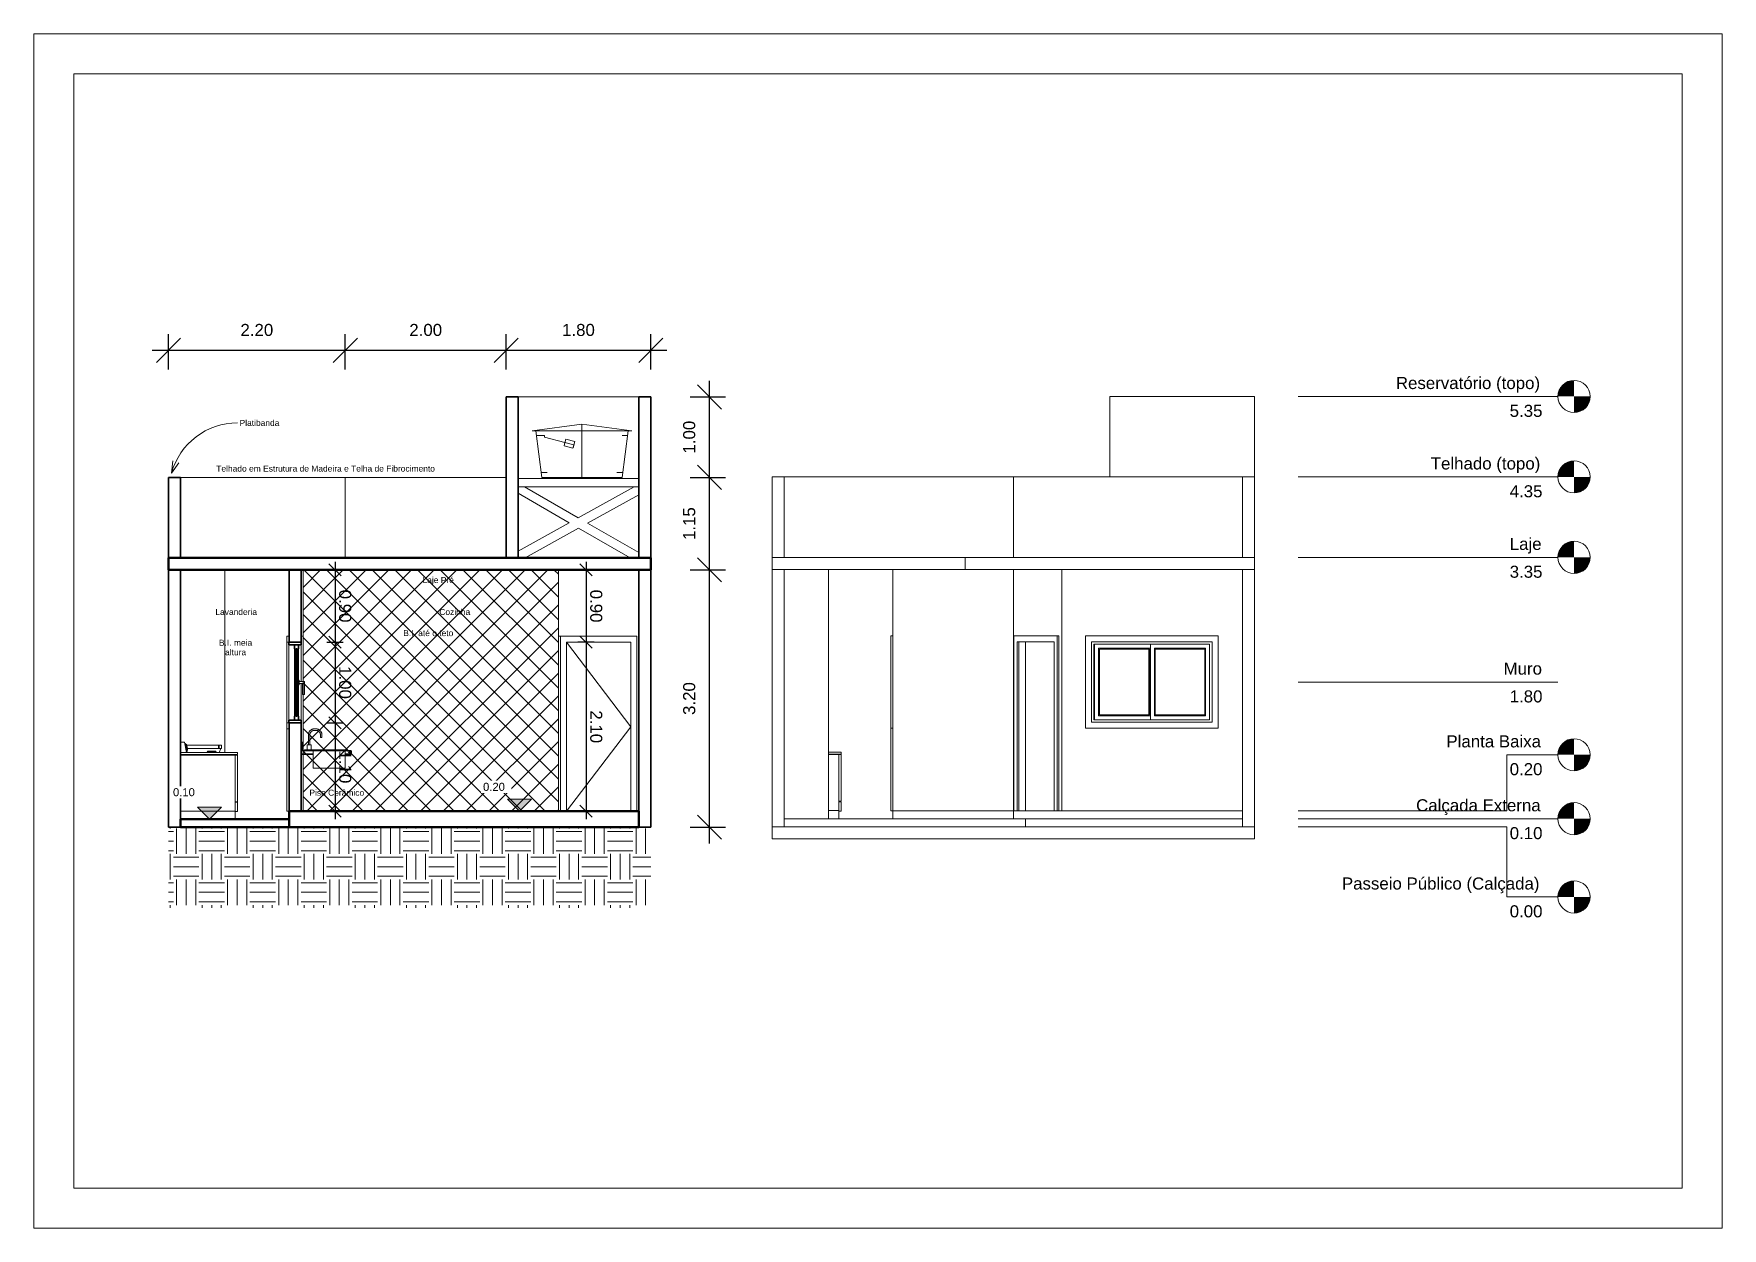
# Paper-space layout 'Layout1 (2)' of a CAD drawing. Header units: centimetres. Extents: x 0 to 42, y 0 to 29.7.
# The model-space entities are those that its viewports show. They can reach past a viewport. Long polylines and large blocks are cut down to what shows.
import ezdxf

# ---------------------------------------------------------------- set-up
doc = ezdxf.new("R2010")
doc.units = ezdxf.units.CM
doc.linetypes.add('Centro _1_', pattern=[3.175, 0.635, -0.47625, 1.5875, -0.47625])
doc.linetypes.add('Traço', pattern=[0.635, 0.3175, -0.3175])
for name, color, linetype, lineweight in [('A-ANNO-DIMS', 1, 'Continuous', 9), ('A-AREA-IDEN', 1, 'Continuous', 9), ('A-DETL-GENF', 92, 'Continuous', 18), ('A-DETL-MBND', 5, 'Continuous', 18), ('A-DETL-THIN', 151, 'Continuous', 9), ('A-DOOR', 31, 'Continuous', 9), ('A-DOOR-FRAM', 31, 'Continuous', 18), ('A-FLOR', 192, 'Continuous', 9), ('A-FLOR-LEVL', 20, 'Continuous', 9), ('A-GENM', 13, 'Continuous', 9), ('A-GLAZ', 151, 'Continuous', 9), ('A-WALL', 250, 'Continuous', 9), ('C-TOPO', 7, 'Continuous', 9), ('FOLHA', 250, 'Continuous', 9), ('G-ANNO-DIMS', 182, 'Continuous', 9), ('G-ANNO-TEXT', 231, 'Continuous', 9), ('G-IMPT', 8, 'Continuous', 9), ('P-PIPE', 3, 'Continuous', 18), ('P-SANR-FIXT', 31, 'Continuous', 9), ('P-SANR-FIXT-HDLN', 131, 'Traço', 9), ('Q-CASE', 31, 'Continuous', 9), ('Q-SPCQ', 91, 'Continuous', 9)]:
    doc.layers.add(name, color=color, linetype=linetype, lineweight=lineweight)
doc.styles.add('Arial', font='arial.ttf', dxfattribs={"height": 15})
doc.styles.add('Arial_1', font='arial.ttf', dxfattribs={"height": 20})
doc.dimstyles.new('Cotas_de_Corte', dxfattribs={"dimscale": 30.48, "dimtxt": 7.651945, "dimasz": 0.492126, "dimexe": 0.328084, "dimexo": 0.0625, "dimgap": 0.164042, "dimtad": 1, "dimlfac": 0.01, "dimrnd": 0.01, "dimzin": 0, "dimdsep": 46, "dimtxsty": 'Arial', "dimblk1": 'OBLIQUE', "dimblk2": 'OBLIQUE', "dimsah": 1, "dimcen": 0.09, "dimdle": 0.328084, "dimazin": 0, "dimtfac": 1, "dimtdec": 4, "dimtix": 1, "dimtmove": 0, "dimatfit": 3, "dimfxl": 0.393701, "dimfxlon": 1, "dimtvp": 1, "dimtolj": 1, "dimtzin": 0, "dimarcsym": 2})
doc.dimstyles.new('Cotas_Planta_Baixa', dxfattribs={"dimscale": 30.48, "dimtxt": 15.303891, "dimasz": 0.984252, "dimexe": 0.656168, "dimexo": 0.0625, "dimgap": 0.574147, "dimtad": 1, "dimlfac": 0.01, "dimrnd": 0.01, "dimzin": 0, "dimdsep": 46, "dimtxsty": 'Arial', "dimblk1": 'OBLIQUE', "dimblk2": 'OBLIQUE', "dimsah": 1, "dimcen": 0.09, "dimdle": 0.656168, "dimazin": 0, "dimtfac": 1, "dimtdec": 4, "dimtix": 1, "dimtmove": 0, "dimatfit": 3, "dimfxl": 0.787402, "dimfxlon": 1, "dimtvp": 1, "dimtolj": 1, "dimtzin": 0, "dimarcsym": 2})

psp = doc.layouts.new('Layout1 (2)')

msp = doc.modelspace()

# ---------------------------------------------------------------- texts
at = {"layer": 'A-AREA-IDEN', "char_height": 7.5, "attachment_point": 1, "style": 'Arial'}
for s, insert, width in [('Lavanderia', (6395.403, 1568.465), 61.72994), ('Cozinha', (6673.927, 1568.465), 46.09703)]:
    msp.add_mtext(s, dxfattribs=dict(at, insert=insert, width=width))
at = {"layer": 'A-FLOR-LEVL', "char_height": 15, "attachment_point": 1, "style": 'Arial'}
for s, insert, width in [('Reservatório (topo)', (7863.66, 1856.815), 220.86491), ('5.35', (8005.198, 1822.223), 50.50631), ('Telhado (topo)', (7907.01, 1756.815), 168.35437), ('4.35', (8005.198, 1722.223), 50.50631), ('Laje', (8005.26, 1656.815), 49.30378), ('3.35', (8005.198, 1622.223), 50.50631), ('Muro', (7997.61, 1501.815), 58.52319), ('1.80', (8005.198, 1467.223), 50.50631), ('Planta Baixa', (7926.51, 1411.312), 144.70459), ('0.20', (8005.198, 1376.721), 50.50631), ('Calçada Externa', (7888.81, 1331.815), 190.40078), ('0.10', (8005.198, 1297.223), 50.50631), ('Passeio Público (Calçada)', (7796.51, 1234.596), 302.23619), ('0.00', (8005.198, 1200.005), 50.50631)]:
    msp.add_mtext(s, dxfattribs=dict(at, insert=insert, width=width))
at = {"layer": 'G-ANNO-TEXT', "color": 7, "char_height": 7.5, "attachment_point": 1, "style": 'Arial'}
for s, insert, width in [('Platibanda', (6425.534, 1803.505), 58.92403), ('Telhado em Estrutura de Madeira e Telha de Fibrocimento', (6396.534, 1746.709), 327.48934), ('Laje Pré', (6653.039, 1608.126), 46.89872), ('B.I. até o teto', (6629.039, 1542.126), 74.95778), ('B.I. meia ', (6399.863, 1530.226), 52.10969), ('altura', (6407.47, 1518.32), 31.66666), ('Piso Cerâmico', (6512.384, 1343.709), 82.17297)]:
    msp.add_mtext(s, dxfattribs=dict(at, insert=insert, width=width))

# ---------------------------------------------------------------- blocks, each defined once
blk = doc.blocks.new('M_Folha única - 80 x 210-645947-Corte 2')
at = {"layer": 'A-DOOR-FRAM'}
for p, q in [((181.9, 237.6), (184.4, 237.6)), ((184.4, 237.6), (184.4, 20))]:
    blk.add_line(p, q, dxfattribs=at)
blk = doc.blocks.new('M_Folha única - 80 x 210-646044-Corte 2')
at = {"layer": 'A-DOOR', "linetype": 'Centro _1_'}
for p, q in [((191.9, 230), (271.9, 125)), ((271.9, 125), (191.9, 20))]:
    blk.add_line(p, q, dxfattribs=at)
at = {"layer": 'A-DOOR-FRAM'}
for p, q in [((279.5, 237.6), (184.4, 237.6)), ((279.5, 20), (279.5, 237.6)), ((191.9, 20), (191.9, 230)), ((191.9, 230), (271.9, 230)), ((271.9, 230), (271.9, 20))]:
    blk.add_line(p, q, dxfattribs=at)
blk = doc.blocks.new('M_Folha única - 80 x 210-V1-Corte 2')
at = {"layer": 'A-DOOR-FRAM'}
for p, q in [((-155.6, 237.5), (-155.6, 237.6)), ((-155.6, 237.6), (-153.1, 237.6)), ((-138.1, 237.6), (-135.6, 237.6)), ((-135.6, 237.6), (-135.6, 181.2)), ((-135.6, 165), (-135.6, 95)), ((-155.6, 20), (-155.6, 122.5)), ((-135.6, 91), (-135.6, 20)), ((-155.6, 20), (-153.1, 20))]:
    blk.add_line(p, q, dxfattribs=at)
blk = doc.blocks.new('Janela 2FL Correr - Janela 2FLs 1_20 x 1_20-646450-Corte 2')
at = {"layer": 'A-GENM'}
for p, q in [((-140.3, 183), (-141.1, 183)), ((-141.1, 177), (-140.3, 177)), ((-140.3, 183), (-140.3, 182.7)), ((-140.3, 182.7), (-140.3, 177.2)), ((-135.6, 181.2), (-140.3, 181.2)), ((-140.3, 178.7), (-136.3, 178.7)), ((-140.3, 177.2), (-140.3, 177)), ((-136.3, 178.7), (-136.3, 165)), ((-133.8, 181.2), (-135.6, 181.2)), ((-133.8, 165), (-133.8, 181.2)), ((-136.1, 165), (-136.3, 165)), ((-136.1, 165), (-135.6, 165)), ((-135.6, 165), (-134.1, 165)), ((-133.8, 165), (-134.1, 165))]:
    blk.add_line(p, q, dxfattribs=at)
for points, knots in [([(-136.3, 178.7), (-136.3, 178.7), (-136.3, 178.8), (-136.3, 178.8), (-136.3, 178.8), (-136.3, 178.8), (-136.2, 178.8), (-136.2, 178.8), (-136.2, 178.8), (-136.2, 178.9), (-136.2, 178.9), (-136.2, 178.9), (-136.1, 178.9), (-136.1, 179), (-136.1, 179)], [0, 0, 0, 0, 0.166667, 0.25, 0.333333, 0.416667, 0.458333, 0.5, 0.583333, 0.666667, 0.708333, 0.75, 0.833333, 1, 1, 1, 1]), ([(-134.1, 181), (-134, 181), (-134, 181.1), (-134, 181.1), (-133.9, 181.1), (-133.9, 181.1), (-133.9, 181.2), (-133.9, 181.2), (-133.9, 181.2), (-133.9, 181.2), (-133.8, 181.2), (-133.8, 181.2), (-133.8, 181.2), (-133.8, 181.2), (-133.8, 181.2)], [0, 0, 0, 0, 0.166667, 0.25, 0.333333, 0.375, 0.416667, 0.5, 0.541667, 0.583333, 0.666667, 0.75, 0.833333, 1, 1, 1, 1])]:
    blk.add_open_spline(points, degree=3, knots=knots, dxfattribs=at)
at = {"layer": 'A-GLAZ'}
for p, q in [((-155.6, 237.5), (-155.6, 230)), ((-153.1, 237.5), (-155.6, 237.5)), ((-153.1, 230), (-153.1, 237.5)), ((-155.6, 230), (-153.1, 230)), ((-155.6, 130), (-155.6, 230)), ((-153.1, 133), (-153.1, 227)), ((-146.1, 222), (-146.1, 138)), ((-145.1, 139), (-145.1, 221)), ((-142.1, 139), (-142.1, 221)), ((-141.1, 138), (-141.1, 222)), ((-138.1, 181.2), (-138.1, 227)), ((-138.1, 133), (-138.1, 178.8)), ((-155.6, 130), (-155.6, 122.5)), ((-153.1, 130), (-155.6, 130)), ((-153.1, 122.5), (-153.1, 130)), ((-155.6, 122.5), (-153.1, 122.5))]:
    blk.add_line(p, q, dxfattribs=at)
at = {"layer": 'A-GLAZ', "lineweight": 35}
for p, q in [((-153.1, 230), (-153.1, 227)), ((-138.1, 230), (-153.1, 230)), ((-153.1, 227), (-138.1, 227)), ((-146.1, 227), (-146.1, 222)), ((-141.1, 227), (-146.1, 227)), ((-146.1, 222), (-145.1, 222)), ((-145.1, 222), (-145.1, 221)), ((-145.1, 221), (-144.1, 221)), ((-143.1, 222), (-144.1, 222)), ((-144.1, 222), (-144.1, 138)), ((-144.1, 221), (-144.1, 222)), ((-144.1, 222), (-143.1, 222)), ((-143.1, 138), (-143.1, 222)), ((-143.1, 222), (-143.1, 221)), ((-143.1, 221), (-142.1, 221)), ((-142.1, 221), (-142.1, 222)), ((-142.1, 222), (-141.1, 222)), ((-141.1, 222), (-141.1, 227)), ((-138.1, 227), (-138.1, 230)), ((-153.1, 133), (-153.1, 130)), ((-138.1, 133), (-153.1, 133)), ((-153.1, 130), (-138.1, 130)), ((-146.1, 138), (-146.1, 133)), ((-145.1, 138), (-146.1, 138)), ((-146.1, 133), (-141.1, 133)), ((-144.1, 139), (-145.1, 139)), ((-145.1, 139), (-145.1, 138)), ((-144.1, 138), (-144.1, 139)), ((-144.1, 138), (-143.1, 138)), ((-143.1, 138), (-144.1, 138)), ((-142.1, 139), (-143.1, 139)), ((-143.1, 139), (-143.1, 138)), ((-142.1, 138), (-142.1, 139)), ((-141.1, 138), (-142.1, 138)), ((-141.1, 133), (-141.1, 138)), ((-138.1, 130), (-138.1, 133))]:
    blk.add_line(p, q, dxfattribs=at)
blk = doc.blocks.new('Pia Cozinha - Profundidade 600mm-647278-Corte 2')
at = {"layer": 'Q-CASE', "lineweight": 35}
for p, q in [((-136.2, 105.2), (-138.1, 105.2)), ((-138.1, 105.2), (-138.1, 91)), ((-136.2, 95), (-136.2, 105.2)), ((-138.1, 91), (-135.6, 91)), ((-135.6, 95), (-136.2, 95)), ((-133.8, 95), (-135.6, 95)), ((-135.6, 91), (-123, 91)), ((-83.4, 91), (-75.6, 91)), ((-75.6, 95), (-80.3, 95)), ((-75.6, 91), (-75.6, 95))]:
    blk.add_line(p, q, dxfattribs=at)
blk = doc.blocks.new('Pia de Cozinha Simples - Pia de Cozinha-463509-Corte 2')
at = {"layer": 'P-SANR-FIXT'}
for p, q in [((-129, 115), (-129, 102.6)), ((-127.1, 102.6), (-127.1, 115)), ((-119.5, 122.3), (-121.7, 122.3)), ((-121.7, 120.4), (-119.5, 120.4)), ((-114.1, 115), (-114.1, 111.5)), ((-112.2, 111.5), (-114.1, 111.5)), ((-112.2, 111.5), (-112.2, 115)), ((-133.8, 96.3), (-80.3, 96.3)), ((-133.8, 95), (-133.8, 96.3)), ((-80.3, 95), (-133.8, 95)), ((-130.6, 102.6), (-130.6, 96.3)), ((-130.6, 102.6), (-130.6, 96.3)), ((-130.5, 102.6), (-128, 102.6)), ((-130.5, 102.6), (-130.5, 102.6)), ((-128, 102.6), (-125.6, 102.6)), ((-125.6, 102.6), (-125.6, 102.6)), ((-125.5, 96.3), (-125.5, 102.6)), ((-125.5, 96.3), (-125.5, 102.6)), ((-123, 95), (-123, 73.4)), ((-83.4, 73.4), (-83.4, 95)), ((-80.3, 95), (-80.3, 96.3)), ((-117.2, 73.4), (-123, 73.4)), ((-89.1, 73.4), (-117.2, 73.4)), ((-83.4, 73.4), (-89.1, 73.4))]:
    blk.add_line(p, q, dxfattribs=at)
at = {"layer": 'P-SANR-FIXT', "flags": 128}
for points in [[(-121.7, 122.3), (-122, 122.3), (-122.3, 122.3), (-122.6, 122.3), (-122.8, 122.2), (-123.1, 122.2), (-123.4, 122.1), (-123.7, 122), (-124, 121.9), (-124.3, 121.8), (-124.5, 121.7), (-124.8, 121.6), (-125.1, 121.5), (-125.3, 121.3), (-125.6, 121.2), (-125.8, 121), (-126, 120.9), (-126.3, 120.7), (-126.5, 120.5), (-126.7, 120.3), (-126.9, 120.1), (-127.1, 119.9), (-127.3, 119.7), (-127.5, 119.4), (-127.7, 119.2), (-127.8, 118.9), (-128, 118.7), (-128.1, 118.4), (-128.3, 118.2), (-128.4, 117.9), (-128.5, 117.6), (-128.6, 117.4), (-128.7, 117.1), (-128.8, 116.8), (-128.8, 116.5), (-128.9, 116.2), (-128.9, 116), (-129, 115.7), (-129, 115.4), (-129, 115.1), (-129, 115)], [(-127.1, 115), (-127.1, 115.2), (-127.1, 115.4), (-127, 115.6), (-127, 115.9), (-127, 116.1), (-126.9, 116.3), (-126.9, 116.5), (-126.8, 116.7), (-126.7, 116.9), (-126.7, 117.1), (-126.6, 117.3), (-126.5, 117.5), (-126.4, 117.7), (-126.3, 117.9), (-126.1, 118.1), (-126, 118.2), (-125.9, 118.4), (-125.7, 118.6), (-125.6, 118.7), (-125.4, 118.9), (-125.3, 119), (-125.1, 119.2), (-125, 119.3), (-124.8, 119.4), (-124.6, 119.5), (-124.4, 119.7), (-124.2, 119.8), (-124, 119.9), (-123.8, 120), (-123.6, 120), (-123.4, 120.1), (-123.2, 120.2), (-123, 120.2), (-122.8, 120.3), (-122.6, 120.3), (-122.4, 120.4), (-122.2, 120.4), (-122, 120.4), (-121.7, 120.4), (-121.7, 120.4)], [(-112.2, 115), (-112.2, 115.3), (-112.2, 115.6), (-112.2, 115.9), (-112.3, 116.2), (-112.3, 116.5), (-112.4, 116.7), (-112.4, 117), (-112.5, 117.3), (-112.6, 117.6), (-112.7, 117.8), (-112.9, 118.1), (-113, 118.4), (-113.1, 118.6), (-113.3, 118.9), (-113.4, 119.1), (-113.6, 119.4), (-113.8, 119.6), (-114, 119.8), (-114.2, 120), (-114.4, 120.2), (-114.6, 120.4), (-114.8, 120.6), (-115, 120.8), (-115.3, 121), (-115.5, 121.1), (-115.8, 121.3), (-116, 121.4), (-116.3, 121.6), (-116.5, 121.7), (-116.8, 121.8), (-117.1, 121.9), (-117.4, 122), (-117.7, 122.1), (-117.9, 122.1), (-118.2, 122.2), (-118.5, 122.2), (-118.8, 122.3), (-119.1, 122.3), (-119.4, 122.3), (-119.5, 122.3)], [(-119.5, 120.4), (-119.2, 120.4), (-119, 120.4), (-118.8, 120.4), (-118.6, 120.3), (-118.4, 120.3), (-118.2, 120.2), (-118, 120.2), (-117.8, 120.1), (-117.6, 120.1), (-117.4, 120), (-117.2, 119.9), (-117, 119.8), (-116.8, 119.7), (-116.6, 119.6), (-116.4, 119.5), (-116.2, 119.3), (-116.1, 119.2), (-115.9, 119.1), (-115.7, 118.9), (-115.6, 118.8), (-115.4, 118.6), (-115.3, 118.4), (-115.2, 118.3), (-115, 118.1), (-114.9, 117.9), (-114.8, 117.7), (-114.7, 117.5), (-114.6, 117.4), (-114.5, 117.2), (-114.4, 117), (-114.4, 116.8), (-114.3, 116.6), (-114.2, 116.3), (-114.2, 116.1), (-114.1, 115.9), (-114.1, 115.7), (-114.1, 115.5), (-114.1, 115.3), (-114.1, 115.1), (-114.1, 115)]]:
    blk.add_lwpolyline(points, dxfattribs=at)
blk = doc.blocks.new('TANQUE LAVAR ROUPA - TANQUE ROUPA 510 x 400 mm 2-648585-Corte 2')
at = {"layer": 'P-SANR-FIXT'}
for p, q in [((-282.3, 102), (-281.9, 102)), ((-281.1, 98.1), (-281.5, 98.1)), ((-281.2, 102), (-281.1, 102)), ((-280.4, 89.7), (-280.6, 90.4)), ((-280.4, 102), (-240.7, 102)), ((-240.7, 98.1), (-279.2, 98.1)), ((-241, 90.4), (-241.3, 89.7)), ((-240.7, 102), (-239.8, 102)), ((-240.7, 102), (-240.7, 98.1)), ((-239.8, 98.1), (-240.7, 98.1)), ((-237.7, 98.1), (-239.9, 92.9)), ((-239.8, 102), (-237.2, 102)), ((-239.8, 102), (-239.8, 98.1)), ((-237.7, 98.1), (-239.7, 98.1)), ((-237.2, 98.1), (-237.7, 98.1)), ((-237.2, 102), (-237.1, 102)), ((-237.2, 102), (-237.2, 98.1)), ((-237.1, 98.1), (-237.2, 98.1)), ((-237.1, 102), (-237.1, 98.1))]:
    blk.add_line(p, q, dxfattribs=at)
blk = doc.blocks.new('Washer05 - 11ZWSH05_dwg-649389-Corte 2')
at = {"layer": 'G-IMPT', "lineweight": 9}
for p, q in [((-288.1, 105.6), (-283, 105.6)), ((-280.5, 92.9), (-283, 105.6)), ((-280.5, 92.9), (-288.1, 92.9)), ((-217.2, 92.9), (-288.1, 92.9)), ((-217.2, 90.4), (-288.1, 90.4)), ((-220.1, 89.7), (-288.1, 89.7)), ((-281.7, 104.3), (-282.4, 104.3)), ((-281.7, 104.3), (-282.4, 104.3)), ((-282.4, 104.3), (-280.3, 94.1)), ((-281.7, 104.3), (-279.6, 94.1)), ((-280.6, 103.2), (-281.3, 103)), ((-280.6, 103.2), (-281.3, 103)), ((-280.7, 99.3), (-281.3, 103)), ((-280.7, 99.3), (-281.3, 103)), ((-281.2, 102.6), (-281.3, 103)), ((-280.5, 102.7), (-281.2, 102.6)), ((-280.5, 102.7), (-281.2, 102.6)), ((-281.2, 102.6), (-281.1, 101.8)), ((-280.7, 99.3), (-281.2, 102.6)), ((-281.1, 101.8), (-281.2, 102.6)), ((-280.3, 101.9), (-281.1, 101.8)), ((-280.3, 101.9), (-281.1, 101.8)), ((-281.1, 101.8), (-280.7, 99.3)), ((-280.7, 99.3), (-281.1, 101.8)), ((-281.1, 101.8), (-280.9, 100.6)), ((-280.2, 100.8), (-280.9, 100.6)), ((-280.2, 100.8), (-280.9, 100.6)), ((-280.9, 100.5), (-280.9, 100.6)), ((-280.7, 99.3), (-280.9, 100.6)), ((-280.9, 100.6), (-280.8, 100.5)), ((-280.9, 100.6), (-280.8, 100.5)), ((-280.7, 99.4), (-280.9, 100.6)), ((-279.6, 100.6), (-280.8, 100.4)), ((-280.8, 100.4), (-280.3, 97.9)), ((-280.7, 99.3), (-280.7, 99.4)), ((-280.7, 99.4), (-280.6, 99.4)), ((-280.6, 98.9), (-280.7, 99.4)), ((-280.7, 99.4), (-280.6, 99.4)), ((-280.7, 99.4), (-280.6, 99.4)), ((-280.6, 99), (-280.7, 99.3)), ((-280.7, 99.3), (-280.6, 99)), ((-280.5, 102.7), (-280.6, 103.2)), ((-280.5, 102.7), (-280.6, 103.2)), ((-280.1, 100.5), (-280.6, 103.2)), ((-280.5, 102.7), (-280.1, 100.5)), ((-280.5, 102.7), (-280.1, 100.5)), ((-280.5, 102.7), (-280.3, 101.9)), ((-280.3, 101.9), (-280.2, 100.8)), ((-279.2, 98.1), (-280.3, 97.9)), ((-279.6, 94.1), (-280.3, 94.1)), ((-280.2, 100.8), (-280.1, 100.5)), ((-280.2, 100.8), (-280.1, 100.7)), ((-280.2, 97), (-279.5, 97.1)), ((-280.2, 97), (-279.5, 97.1)), ((-280, 96.1), (-279.4, 96.2)), ((-280, 96.1), (-279.4, 96.2)), ((-279.3, 95.8), (-279.9, 95.7)), ((-279.3, 95.8), (-279.9, 95.7)), ((-279.7, 98), (-279.5, 97.1)), ((-279.4, 96.2), (-279.7, 98)), ((-279.3, 95.8), (-279.7, 98)), ((-279.5, 97.1), (-279.7, 98)), ((-279.4, 96.2), (-279.7, 98)), ((-279.2, 98.1), (-279.6, 100.6)), ((-279.5, 97.1), (-279.4, 96.2)), ((-279.3, 95.8), (-279.4, 96.2)), ((-255.2, 93.1), (-254.2, 94.6)), ((-254.9, 93.1), (-255.2, 93.1)), ((-254.9, 93.1), (-254, 94.3)), ((-254.4, 93.1), (-254.9, 93.1)), ((-253.6, 94), (-254.4, 93.1)), ((-254, 93.1), (-254.4, 93.1)), ((-254.2, 94.6), (-253, 94.7)), ((-254, 94.3), (-254.2, 94.6)), ((-253, 94.4), (-254, 94.3)), ((-253.6, 94), (-254, 94.3)), ((-253.4, 93.8), (-254, 93.1)), ((-253.4, 93.8), (-253.6, 94)), ((-253.6, 94), (-253, 94)), ((-253.4, 93.8), (-253, 93.8)), ((-245.6, 94.7), (-253, 94.7)), ((-253, 94.4), (-253, 94.7)), ((-253, 94), (-253, 94.4)), ((-253, 94.4), (-245.6, 94.4)), ((-253, 93.8), (-253, 94)), ((-253, 94), (-245.6, 94)), ((-253, 93.8), (-245.6, 93.8)), ((-245.6, 94.7), (-244.4, 94.6)), ((-245.6, 94.7), (-245.6, 94.4)), ((-245.6, 94), (-245.6, 94.4)), ((-245.6, 94.4), (-244.7, 94.3)), ((-245.6, 93.8), (-245.6, 94)), ((-245.6, 94), (-245, 94)), ((-245.2, 93.8), (-245.6, 93.8)), ((-245.2, 93.8), (-245, 94)), ((-245.2, 93.8), (-244.6, 93.1)), ((-245, 94), (-244.7, 94.3)), ((-245, 94), (-244.3, 93.1)), ((-244.4, 94.6), (-244.7, 94.3)), ((-243.7, 93.1), (-244.7, 94.3)), ((-244.6, 93.1), (-244.3, 93.1)), ((-244.4, 94.6), (-243.4, 93.1)), ((-244.3, 93.1), (-243.7, 93.1)), ((-243.7, 93.1), (-243.4, 93.1)), ((-220.1, 89.7), (-220.1, 20.1)), ((-220.1, 89.7), (-217.2, 89.7)), ((-220.1, 89.7), (-220.1, 31.8)), ((-217.2, 90.4), (-217.2, 92.9)), ((-217.2, 89.7), (-217.2, 31.8)), ((-220.1, 31.8), (-217.2, 31.8)), ((-220.1, 19.5), (-220.1, 31.2)), ((-220.1, 31.2), (-217.2, 31.2)), ((-217.2, 19.5), (-217.2, 31.2)), ((-288.1, 20.1), (-220.1, 20.1)), ((-288.1, 20.1), (-220.1, 20.1)), ((-220.1, 10), (-220.1, 20.1)), ((-220.1, 19.5), (-217.2, 19.5))]:
    blk.add_line(p, q, dxfattribs=at)
blk = doc.blocks.new('Washer05 - Washer05-649395-Corte 2')
blk.add_blockref('Washer05 - 11ZWSH05_dwg-649389-Corte 2', (0, 0))
blk = doc.blocks.new('Caixa dagua de fibra de vidro - 500 L-404638-Corte 2')
at = {"layer": 'P-SANR-FIXT'}
for p, q in [((211.3, 501), (149.3, 493)), ((149.3, 493), (153.8, 493)), ((153.8, 493), (268.8, 493)), ((153.8, 493), (161.3, 435)), ((211.3, 501), (211.3, 493)), ((211.3, 493), (211.3, 501)), ((273.3, 493), (211.3, 501)), ((211.3, 493), (211.3, 435)), ((211.3, 435), (211.3, 493)), ((261.3, 435), (268.8, 493)), ((268.8, 493), (273.3, 493)), ((261.3, 435), (161.3, 435)), ((161.3, 435), (261.3, 435)), ((161.3, 435), (261.3, 435))]:
    blk.add_line(p, q, dxfattribs=at)
at = {"layer": 'P-SANR-FIXT-HDLN'}
blk.add_line((268.8, 493), (153.8, 493), dxfattribs=at)
blk = doc.blocks.new('Torneira boia - 1_2_-399731-Corte 2')
at = {"layer": 'P-SANR-FIXT'}
for p, q in [((161.4, 487), (164.9, 487)), ((164.9, 487), (164.9, 485.2)), ((164.9, 485.2), (190.1, 478.5)), ((190.1, 478.5), (189, 474.4)), ((189, 474.4), (200.1, 471.4)), ((191.2, 482.6), (189.1, 474.5)), ((189.1, 474.5), (191.2, 482.6)), ((190.1, 478.5), (191.2, 482.6)), ((190.1, 478.5), (201.2, 475.5)), ((190.1, 478.5), (201.2, 475.5)), ((191.2, 482.6), (202.3, 479.6)), ((200.1, 471.4), (201.2, 475.5)), ((202.3, 479.6), (200.2, 471.6)), ((200.2, 471.6), (202.3, 479.6)), ((202.3, 479.6), (201.2, 475.5))]:
    blk.add_line(p, q, dxfattribs=at)
blk = doc.blocks.new('Adaptador Soldavel com Anel p Caixa Dagua - Fortlev - AleBim - Standard-637791-Corte 2')
at = {"layer": 'P-PIPE'}
for p, q in [((254.7, 441), (258, 441)), ((254.7, 441), (258, 441)), ((261.6, 441), (254.7, 441))]:
    blk.add_line(p, q, dxfattribs=at)
blk = doc.blocks.new('Elevações de ponto - M_Cota de elevação - Exterior preenchido-23614-Corte 2')
at = {"layer": 'G-ANNO-DIMS'}
blk.add_hatch(color=256, dxfattribs=at).paths.add_polyline_path([(148.6, 35), (133.6, 20), (118.6, 35)], flags=0)
for p, q in [((133.6, 20), (118.6, 35)), ((118.6, 35), (148.6, 35)), ((148.6, 35), (133.6, 20)), ((118.6, 20), (148.6, 20))]:
    blk.add_line(p, q, dxfattribs=at)
blk = doc.blocks.new('_Oblique')
at = {"color": 0, "linetype": 'ByBlock', "lineweight": -2}
blk.add_line((-0.5, -0.5), (0.5, 0.5), dxfattribs=at)
blk = doc.blocks.new('*D307')
at = {"layer": 'A-ANNO-DIMS', "color": 0, "lineweight": -2, "transparency": 16777216}
for p, q in [((6856.4, 1627), (6856.4, 1517)), ((6866.5, 1617), (6846.4, 1617)), ((6866.5, 1527), (6846.4, 1527))]:
    blk.add_line(p, q, dxfattribs=at)
at = {"layer": 'Defpoints', "color": 0, "transparency": 16777216}
for p in [(6868.4, 1617), (6856.4, 1527), (6868.4, 1527)]:
    blk.add_point(p, dxfattribs=at)
at = {"layer": 'A-ANNO-DIMS', "color": 0, "lineweight": -2, "transparency": 16777216, "xscale": 15, "yscale": 15, "zscale": 15}
for p, rotation in [((6856.4, 1617), 90), ((6856.4, 1527), 270)]:
    blk.add_blockref('_Oblique', p, dxfattribs=dict(at, rotation=rotation))
at = {"layer": 'A-ANNO-DIMS', "color": 0, "transparency": 16777216, "insert": (6869, 1572), "char_height": 15, "width": 24.298, "attachment_point": 5, "rotation": 270, "style": 'Arial'}
blk.add_mtext('\\A1;0.90', dxfattribs=at)
blk = doc.blocks.new('*D308')
at = {"layer": 'A-ANNO-DIMS', "color": 0, "lineweight": -2, "transparency": 16777216}
for p, q in [((6856.4, 1537), (6856.4, 1307)), ((6866.5, 1527), (6846.4, 1527)), ((6866.5, 1317), (6846.4, 1317))]:
    blk.add_line(p, q, dxfattribs=at)
at = {"layer": 'Defpoints', "color": 0, "transparency": 16777216}
for p in [(6868.4, 1527), (6856.4, 1317), (6868.4, 1317)]:
    blk.add_point(p, dxfattribs=at)
at = {"layer": 'A-ANNO-DIMS', "color": 0, "lineweight": -2, "transparency": 16777216, "xscale": 15, "yscale": 15, "zscale": 15}
for p, rotation in [((6856.4, 1527), 90), ((6856.4, 1317), 270)]:
    blk.add_blockref('_Oblique', p, dxfattribs=dict(at, rotation=rotation))
at = {"layer": 'A-ANNO-DIMS', "color": 0, "transparency": 16777216, "insert": (6869, 1422), "char_height": 15, "width": 24.298, "attachment_point": 5, "rotation": 270, "style": 'Arial'}
blk.add_mtext('\\A1;2.10', dxfattribs=at)
blk = doc.blocks.new('*D309')
at = {"layer": 'A-ANNO-DIMS', "color": 0, "lineweight": -2, "transparency": 16777216}
for p, q in [((6544.2, 1627), (6544.2, 1517)), ((6554.3, 1617), (6534.2, 1617)), ((6534.1, 1527), (6554.2, 1527))]:
    blk.add_line(p, q, dxfattribs=at)
at = {"layer": 'Defpoints', "color": 0, "transparency": 16777216}
for p in [(6556.2, 1617), (6532.2, 1527), (6544.2, 1527)]:
    blk.add_point(p, dxfattribs=at)
at = {"layer": 'A-ANNO-DIMS', "color": 0, "lineweight": -2, "transparency": 16777216, "xscale": 15, "yscale": 15, "zscale": 15}
for p, rotation in [((6544.2, 1617), 90), ((6544.2, 1527), 270)]:
    blk.add_blockref('_Oblique', p, dxfattribs=dict(at, rotation=rotation))
at = {"layer": 'A-ANNO-DIMS', "color": 0, "transparency": 16777216, "insert": (6556.8, 1572), "char_height": 15, "width": 24.298, "attachment_point": 5, "rotation": 270, "style": 'Arial'}
blk.add_mtext('\\A1;0.90', dxfattribs=at)
blk = doc.blocks.new('*D310')
at = {"layer": 'A-ANNO-DIMS', "color": 0, "lineweight": -2, "transparency": 16777216}
for p, q in [((6544.2, 1537), (6544.2, 1417)), ((6534.1, 1527), (6554.2, 1527)), ((6534.1, 1427), (6554.2, 1427))]:
    blk.add_line(p, q, dxfattribs=at)
at = {"layer": 'Defpoints', "color": 0, "transparency": 16777216}
for p in [(6532.2, 1527), (6532.2, 1427), (6544.2, 1427)]:
    blk.add_point(p, dxfattribs=at)
at = {"layer": 'A-ANNO-DIMS', "color": 0, "lineweight": -2, "transparency": 16777216, "xscale": 15, "yscale": 15, "zscale": 15}
for p, rotation in [((6544.2, 1527), 90), ((6544.2, 1427), 270)]:
    blk.add_blockref('_Oblique', p, dxfattribs=dict(at, rotation=rotation))
at = {"layer": 'A-ANNO-DIMS', "color": 0, "transparency": 16777216, "insert": (6556.8, 1477), "char_height": 15, "width": 24.298, "attachment_point": 5, "rotation": 270, "style": 'Arial'}
blk.add_mtext('\\A1;1.00', dxfattribs=at)
blk = doc.blocks.new('*D311')
at = {"layer": 'A-ANNO-DIMS', "color": 0, "lineweight": -2, "transparency": 16777216}
for p, q in [((6544.2, 1437), (6544.2, 1307)), ((6534.1, 1427), (6554.2, 1427)), ((6554.3, 1317), (6534.2, 1317))]:
    blk.add_line(p, q, dxfattribs=at)
at = {"layer": 'Defpoints', "color": 0, "transparency": 16777216}
for p in [(6532.2, 1427), (6544.2, 1317), (6556.2, 1317)]:
    blk.add_point(p, dxfattribs=at)
at = {"layer": 'A-ANNO-DIMS', "color": 0, "lineweight": -2, "transparency": 16777216, "xscale": 15, "yscale": 15, "zscale": 15}
for p, rotation in [((6544.2, 1427), 90), ((6544.2, 1317), 270)]:
    blk.add_blockref('_Oblique', p, dxfattribs=dict(at, rotation=rotation))
at = {"layer": 'A-ANNO-DIMS', "color": 0, "transparency": 16777216, "insert": (6556.8, 1372), "char_height": 15, "width": 24.298, "attachment_point": 5, "rotation": 270, "style": 'Arial'}
blk.add_mtext('\\A1;1.10', dxfattribs=at)
blk = doc.blocks.new('*D312')
at = {"layer": 'A-ANNO-DIMS', "color": 0, "lineweight": -2, "transparency": 16777216}
for p, q in [((6337, 1866), (6337, 1910)), ((6557, 1866), (6557, 1910)), ((6317, 1890), (6577, 1890))]:
    blk.add_line(p, q, dxfattribs=at)
at = {"layer": 'Defpoints', "color": 0, "transparency": 16777216}
for p in [(6557, 1890), (6337, 1732), (6557, 1732)]:
    blk.add_point(p, dxfattribs=at)
at = {"layer": 'A-ANNO-DIMS', "color": 0, "lineweight": -2, "transparency": 16777216, "xscale": 29.99999999999999, "yscale": 29.99999999999999, "zscale": 29.99999999999999, "rotation": 180}
blk.add_blockref('_Oblique', (6337, 1890), dxfattribs=at)
at = {"layer": 'A-ANNO-DIMS', "color": 0, "lineweight": -2, "transparency": 16777216, "xscale": 29.99999999999999, "yscale": 29.99999999999999, "zscale": 29.99999999999999}
blk.add_blockref('_Oblique', (6557, 1890), dxfattribs=at)
at = {"layer": 'A-ANNO-DIMS', "color": 0, "transparency": 16777216, "insert": (6447, 1915.2), "char_height": 15, "attachment_point": 5, "style": 'Arial'}
blk.add_mtext('\\A1;2.20', dxfattribs=at)
blk = doc.blocks.new('*D313')
at = {"layer": 'A-ANNO-DIMS', "color": 0, "lineweight": -2, "transparency": 16777216}
for p, q in [((6557, 1866), (6557, 1910)), ((6757, 1866), (6757, 1910)), ((6537, 1890), (6777, 1890))]:
    blk.add_line(p, q, dxfattribs=at)
at = {"layer": 'Defpoints', "color": 0, "transparency": 16777216}
for p in [(6757, 1890), (6757, 1832), (6557, 1732)]:
    blk.add_point(p, dxfattribs=at)
at = {"layer": 'A-ANNO-DIMS', "color": 0, "lineweight": -2, "transparency": 16777216, "xscale": 29.99999999999999, "yscale": 29.99999999999999, "zscale": 29.99999999999999, "rotation": 180}
blk.add_blockref('_Oblique', (6557, 1890), dxfattribs=at)
at = {"layer": 'A-ANNO-DIMS', "color": 0, "lineweight": -2, "transparency": 16777216, "xscale": 29.99999999999999, "yscale": 29.99999999999999, "zscale": 29.99999999999999}
blk.add_blockref('_Oblique', (6757, 1890), dxfattribs=at)
at = {"layer": 'A-ANNO-DIMS', "color": 0, "transparency": 16777216, "insert": (6657, 1915.2), "char_height": 15, "attachment_point": 5, "style": 'Arial'}
blk.add_mtext('\\A1;2.00', dxfattribs=at)
blk = doc.blocks.new('*D314')
at = {"layer": 'A-ANNO-DIMS', "color": 0, "lineweight": -2, "transparency": 16777216}
for p, q in [((6757, 1866), (6757, 1910)), ((6937, 1866), (6937, 1910)), ((6737, 1890), (6957, 1890))]:
    blk.add_line(p, q, dxfattribs=at)
at = {"layer": 'Defpoints', "color": 0, "transparency": 16777216}
for p in [(6937, 1890), (6757, 1832), (6937, 1832)]:
    blk.add_point(p, dxfattribs=at)
at = {"layer": 'A-ANNO-DIMS', "color": 0, "lineweight": -2, "transparency": 16777216, "xscale": 29.99999999999999, "yscale": 29.99999999999999, "zscale": 29.99999999999999, "rotation": 180}
blk.add_blockref('_Oblique', (6757, 1890), dxfattribs=at)
at = {"layer": 'A-ANNO-DIMS', "color": 0, "lineweight": -2, "transparency": 16777216, "xscale": 29.99999999999999, "yscale": 29.99999999999999, "zscale": 29.99999999999999}
blk.add_blockref('_Oblique', (6937, 1890), dxfattribs=at)
at = {"layer": 'A-ANNO-DIMS', "color": 0, "transparency": 16777216, "insert": (6847, 1915.2), "char_height": 15, "attachment_point": 5, "style": 'Arial'}
blk.add_mtext('\\A1;1.80', dxfattribs=at)
blk = doc.blocks.new('*D315')
at = {"layer": 'A-ANNO-DIMS', "color": 0, "lineweight": -2, "transparency": 16777216}
for p, q in [((7010, 1277), (7010, 1637)), ((6986, 1617), (7030, 1617)), ((6986, 1297), (7030, 1297))]:
    blk.add_line(p, q, dxfattribs=at)
at = {"layer": 'Defpoints', "color": 0, "transparency": 16777216}
for p in [(6937, 1617), (7010, 1617), (6937, 1297)]:
    blk.add_point(p, dxfattribs=at)
at = {"layer": 'A-ANNO-DIMS', "color": 0, "lineweight": -2, "transparency": 16777216, "xscale": 29.99999999999999, "yscale": 29.99999999999999, "zscale": 29.99999999999999}
for p, rotation in [((7010, 1617), 90), ((7010, 1297), 270)]:
    blk.add_blockref('_Oblique', p, dxfattribs=dict(at, rotation=rotation))
at = {"layer": 'A-ANNO-DIMS', "color": 0, "transparency": 16777216, "insert": (6984.8, 1457), "char_height": 15, "attachment_point": 5, "rotation": 90, "style": 'Arial'}
blk.add_mtext('\\A1;3.20', dxfattribs=at)
blk = doc.blocks.new('*D316')
at = {"layer": 'A-ANNO-DIMS', "color": 0, "lineweight": -2, "transparency": 16777216}
for p, q in [((7010, 1597), (7010, 1752)), ((6986, 1732), (7030, 1732)), ((6986, 1617), (7030, 1617))]:
    blk.add_line(p, q, dxfattribs=at)
at = {"layer": 'Defpoints', "color": 0, "transparency": 16777216}
for p in [(6757, 1732), (7010, 1732), (6937, 1617)]:
    blk.add_point(p, dxfattribs=at)
at = {"layer": 'A-ANNO-DIMS', "color": 0, "lineweight": -2, "transparency": 16777216, "xscale": 29.99999999999999, "yscale": 29.99999999999999, "zscale": 29.99999999999999}
for p, rotation in [((7010, 1732), 90), ((7010, 1617), 270)]:
    blk.add_blockref('_Oblique', p, dxfattribs=dict(at, rotation=rotation))
at = {"layer": 'A-ANNO-DIMS', "color": 0, "transparency": 16777216, "insert": (6984.8, 1674.5), "char_height": 15, "attachment_point": 5, "rotation": 90, "style": 'Arial'}
blk.add_mtext('\\A1;1.15', dxfattribs=at)
blk = doc.blocks.new('*D317')
at = {"layer": 'A-ANNO-DIMS', "color": 0, "lineweight": -2, "transparency": 16777216}
for p, q in [((7010, 1712), (7010, 1852)), ((6986, 1832), (7030, 1832)), ((6986, 1732), (7030, 1732))]:
    blk.add_line(p, q, dxfattribs=at)
at = {"layer": 'Defpoints', "color": 0, "transparency": 16777216}
for p in [(6757, 1832), (7010, 1832), (6757, 1732)]:
    blk.add_point(p, dxfattribs=at)
at = {"layer": 'A-ANNO-DIMS', "color": 0, "lineweight": -2, "transparency": 16777216, "xscale": 29.99999999999999, "yscale": 29.99999999999999, "zscale": 29.99999999999999}
for p, rotation in [((7010, 1832), 90), ((7010, 1732), 270)]:
    blk.add_blockref('_Oblique', p, dxfattribs=dict(at, rotation=rotation))
at = {"layer": 'A-ANNO-DIMS', "color": 0, "transparency": 16777216, "insert": (6984.8, 1782), "char_height": 15, "attachment_point": 5, "rotation": 90, "style": 'Arial'}
blk.add_mtext('\\A1;1.00', dxfattribs=at)
blk = doc.blocks.new('M_Folha única - 90 x 210-645858-Vista Frontal')
at = {"layer": 'A-DOOR'}
blk.add_line((12.1, 230), (12.1, 20), dxfattribs=at)
at = {"layer": 'A-DOOR-FRAM'}
for p, q in [((51.5, 237.6), (-2.5, 237.6)), ((-2.5, 237.6), (-2.5, 20)), ((51.5, 20), (51.5, 237.6)), ((51.5, 237.6), (53.6, 237.6)), ((53.6, 237.6), (53.6, 20)), ((53.6, 237.6), (53.6, 20)), ((1.4, 20), (1.4, 230)), ((1.4, 230), (47.6, 230)), ((3.6, 230), (3.6, 20)), ((47.6, 230), (47.6, 20))]:
    blk.add_line(p, q, dxfattribs=at)
blk = doc.blocks.new('M_Folha única - 80 x 210-645947-Vista Frontal')
at = {"layer": 'A-DOOR-FRAM'}
for p, q in [((-155.6, 237.5), (-155.6, 237.6)), ((-155.6, 237.6), (-153.1, 237.6)), ((-155.6, 20), (-155.6, 122.5)), ((-155.6, 20), (-153.1, 20))]:
    blk.add_line(p, q, dxfattribs=at)
blk = doc.blocks.new('Janela 2FL Correr - Janela 2FLs 1_50 x 1_20-628755-Vista Frontal')
at = {"layer": 'A-GENM'}
for p, q in [((97.9, 183), (96.9, 183)), ((96.9, 177), (97.9, 177))]:
    blk.add_line(p, q, dxfattribs=at)
at = {"layer": 'A-GLAZ'}
for p, q in [((251.4, 237.5), (86.4, 237.5)), ((86.4, 237.5), (86.4, 122.5)), ((251.4, 122.5), (251.4, 237.5)), ((93.9, 130), (93.9, 230)), ((93.9, 230), (243.9, 230)), ((96.9, 227), (240.9, 227)), ((96.9, 227), (96.9, 133)), ((97.9, 227), (97.9, 133)), ((102.9, 222), (102.9, 138)), ((102.9, 222), (166.4, 222)), ((103.9, 139), (103.9, 221)), ((103.9, 221), (165.4, 221)), ((165.4, 221), (165.4, 139)), ((166.4, 222), (166.4, 138)), ((167.4, 227), (167.4, 133)), ((172.4, 222), (172.4, 138)), ((172.4, 222), (235.9, 222)), ((173.4, 139), (173.4, 221)), ((173.4, 221), (234.9, 221)), ((234.9, 221), (234.9, 139)), ((235.9, 222), (235.9, 138)), ((240.9, 133), (240.9, 227)), ((243.9, 230), (243.9, 130)), ((243.9, 130), (93.9, 130)), ((96.9, 133), (240.9, 133)), ((166.4, 138), (102.9, 138)), ((165.4, 139), (103.9, 139)), ((235.9, 138), (172.4, 138)), ((234.9, 139), (173.4, 139)), ((86.4, 122.5), (251.4, 122.5))]:
    blk.add_line(p, q, dxfattribs=at)
blk = doc.blocks.new('Janela 2FL Correr - Janela 2FLs 1_20 x 1_20-646450-Vista Frontal')
at = {"layer": 'A-GLAZ'}
for p, q in [((-155.6, 122.5), (-155.6, 237.5)), ((-153.1, 237.5), (-155.6, 237.5)), ((-153.1, 122.5), (-155.6, 122.5))]:
    blk.add_line(p, q, dxfattribs=at)
blk = doc.blocks.new('Washer05 - 11ZWSH05_dwg-649389-Vista Frontal')
at = {"layer": 'G-IMPT', "lineweight": 9}
for p, q in [((-217.2, 92.9), (-233.1, 92.9)), ((-217.2, 90.4), (-233.1, 90.4)), ((-220.1, 89.7), (-233.1, 89.7)), ((-220.1, 89.7), (-220.1, 20.1)), ((-220.1, 89.7), (-217.2, 89.7)), ((-220.1, 89.7), (-220.1, 31.8)), ((-217.2, 90.4), (-217.2, 92.9)), ((-217.2, 89.7), (-217.2, 31.8)), ((-220.1, 31.8), (-217.2, 31.8)), ((-220.1, 19.5), (-220.1, 31.2)), ((-220.1, 31.2), (-217.2, 31.2)), ((-217.2, 19.5), (-217.2, 31.2)), ((-233.1, 20.1), (-220.1, 20.1)), ((-233.1, 20.1), (-220.1, 20.1)), ((-220.1, 10), (-220.1, 20.1)), ((-220.1, 19.5), (-217.2, 19.5))]:
    blk.add_line(p, q, dxfattribs=at)
blk = doc.blocks.new('Washer05 - Washer05-649395-Vista Frontal')
blk.add_blockref('Washer05 - 11ZWSH05_dwg-649389-Vista Frontal', (0, 0))
blk = doc.blocks.new('Nível - M_Cabeça do nível - Círculo-24867-Vista Frontal')
at = {"layer": 'A-FLOR-LEVL'}
h = blk.add_hatch(color=256, dxfattribs=at)
edge = h.paths.add_edge_path(flags=0)
edge.add_line((1171.2, 89.5), (1151.2, 89.5))
edge.add_arc((1171.2, 89.5), 20, 90, 180, ccw=False)
edge.add_line((1171.2, 109.5), (1171.2, 89.5))
h = blk.add_hatch(color=256, dxfattribs=at)
edge = h.paths.add_edge_path(flags=0)
edge.add_line((1171.2, 69.5), (1171.2, 89.5))
edge.add_line((1171.2, 89.5), (1191.2, 89.5))
edge.add_arc((1171.2, 89.5), 20, 270, 360, ccw=False)
blk.add_circle((1171.2, 89.5), 20, dxfattribs=at)

# ---------------------------------------------------------------- dimensions: what is measured, and where the dimension line sits
at = {"layer": 'A-ANNO-DIMS'}
for base, p1, p2, override, picture, middle in [((6557, 1890), (6337, 1732), (6557, 1732), {"dimpost": '<>'}, '*D312', (6447, 1915.159)), ((6757, 1890), (6557, 1732), (6757, 1832), {"dimpost": '<>', "dimtmove": 1}, '*D313', (6657, 1915.159)), ((6937, 1890), (6757, 1832), (6937, 1832), {"dimpost": '<>', "dimtmove": 1}, '*D314', (6847, 1915.159))]:
    dim = msp.add_linear_dim(base=base, p1=p1, p2=p2, dimstyle='Cotas_Planta_Baixa', override=override, dxfattribs=at)
    dim.commit()
    dim.dimension.update_dxf_attribs({"geometry": picture, "text_midpoint": middle})
for base, p1, p2, dimstyle, override, picture, middle in [((7010, 1832), (6757, 1732), (6757, 1832), 'Cotas_Planta_Baixa', {"dimpost": '<>', "dimtmove": 1}, '*D317', (6984.841, 1782)), ((7010, 1732), (6937, 1617), (6757, 1732), 'Cotas_Planta_Baixa', {"dimpost": '<>', "dimtmove": 1}, '*D316', (6984.841, 1674.5)), ((6544.165, 1527), (6556.165, 1617), (6532.165, 1527), 'Cotas_de_Corte', {"dimtad": 4, "dimpost": '<>', "dimfxl": 93.145048}, '*D309', (6556.823, 1572)), ((6856.37, 1527), (6868.37, 1617), (6868.37, 1527), 'Cotas_de_Corte', {"dimtad": 4, "dimpost": '<>', "dimfxl": 90}, '*D307', (6869.029, 1572)), ((7010, 1617), (6937, 1297), (6937, 1617), 'Cotas_Planta_Baixa', {"dimpost": '<>'}, '*D315', (6984.836, 1457)), ((6544.165, 1427), (6532.165, 1527), (6532.165, 1427), 'Cotas_de_Corte', {"dimtad": 4, "dimpost": '<>', "dimfxl": 100}, '*D310', (6556.823, 1477)), ((6856.37, 1317), (6868.37, 1527), (6868.37, 1317), 'Cotas_de_Corte', {"dimtad": 4, "dimpost": '<>', "dimfxl": 210}, '*D308', (6869.029, 1422)), ((6544.165, 1317), (6532.165, 1427), (6556.165, 1317), 'Cotas_de_Corte', {"dimtad": 4, "dimpost": '<>', "dimfxl": 112.587744}, '*D311', (6556.823, 1372))]:
    dim = msp.add_linear_dim(base=base, p1=p1, p2=p2, angle=90, dimstyle=dimstyle, override=override, dxfattribs=at)
    dim.commit()
    dim.dimension.update_dxf_attribs({"geometry": picture, "text_midpoint": middle})

# ---------------------------------------------------------------- hatches: boundary and pattern name
at = {"layer": 'A-DETL-GENF'}
h = msp.add_hatch(dxfattribs=at)
h.set_pattern_fill('FP_2', color=8, style=0, pattern_type=2)
h.set_pattern_definition([(45, (6628.928, 1521.727), (-14.1421, 14.1421), []), (135, (6628.928, 1521.727), (-14.1421, -14.1421), [])])
h.paths.add_polyline_path([(6822, 1317), (6822, 1617), (6504.5, 1617), (6504.5, 1317), (6659.243, 1317)], flags=0)
at = {"layer": 'C-TOPO'}
h = msp.add_hatch(dxfattribs=at)
h.set_pattern_fill('FP_1', color=256, style=0, pattern_type=2)
h.set_pattern_definition([(0, (6628.928, 1521.727), (31.75, 31.75), [31.75, -31.75]), (0, (6628.928, 1533.634), (31.75, 31.75), [31.75, -31.75]), (0, (6628.928, 1545.54), (31.75, 31.75), [31.75, -31.75]), (90, (6632.897, 1549.51), (-31.75, 31.75), [31.75, -31.75]), (90, (6644.803, 1549.51), (-31.75, 31.75), [31.75, -31.75]), (90, (6656.71, 1549.51), (-31.75, 31.75), [31.75, -31.75])])
h.paths.add_polyline_path([(6478.996, 1197), (6937, 1197), (6937, 1297), (6337, 1297), (6337, 1197), (6388.873, 1197)], flags=0)

# ---------------------------------------------------------------- linework, layer by layer
at = {"layer": 'A-DETL-MBND'}
for p, q in [((6772, 1730.425), (6922, 1730.425)), ((6772, 1720.425), (6922, 1720.425)), ((6772, 1712.425), (6835.623, 1675.692)), ((6846.76, 1681.865), (6779.972, 1720.425)), ((6846.76, 1681.865), (6916.324, 1720.425)), ((6922, 1710.425), (6858.377, 1675.158)), ((6772, 1640.425), (6835.623, 1675.692)), ((6847.24, 1668.985), (6780.518, 1632)), ((6847.24, 1668.985), (6911.3, 1632)), ((6922, 1638.425), (6858.377, 1675.158))]:
    msp.add_line(p, q, dxfattribs=at)
at = {"layer": 'A-DETL-THIN'}
for p, q in [((6504.5, 1617), (6504.5, 1317)), ((6822, 1617), (6504.5, 1617)), ((6822, 1317), (6822, 1617)), ((6504.5, 1317), (6822, 1317))]:
    msp.add_line(p, q, dxfattribs=at)
at = {"layer": 'A-FLOR', "lineweight": 50}
for p, q in [((6937, 1632), (6337, 1632)), ((6337, 1632), (6337, 1617)), ((6937, 1617), (6937, 1632)), ((6337, 1617), (6937, 1617)), ((6487, 1307), (6352, 1307)), ((6352, 1307), (6352, 1297)), ((6922, 1317), (6487, 1317)), ((6487, 1317), (6487, 1297)), ((6922, 1297), (6922, 1317)), ((6352, 1297), (6922, 1297))]:
    msp.add_line(p, q, dxfattribs=at)
at = {"layer": 'A-FLOR'}
for p, q in [((7088, 1632.596), (7088, 1617.596)), ((7688, 1617.596), (7088, 1617.596)), ((7103, 1632.596), (7673, 1632.596)), ((7328, 1632.596), (7328, 1617.596)), ((7688, 1632.596), (7688, 1617.596)), ((7103, 1307.596), (7673, 1307.596)), ((7103, 1307.596), (7103, 1297.596)), ((7238, 1317.596), (7238, 1307.596)), ((7388, 1317.596), (7448, 1317.596)), ((7388, 1317.596), (7388, 1307.596)), ((7403, 1307.596), (7403, 1297.596)), ((7088, 1297.596), (7688, 1297.596)), ((7088, 1297.596), (7088, 1282.596)), ((7688, 1282.596), (7088, 1282.596)), ((7688, 1297.596), (7688, 1282.596))]:
    msp.add_line(p, q, dxfattribs=at)
at = {"layer": 'A-FLOR-LEVL', "linetype": 'Centro _1_'}
for p, q in [((7742, 1832.596), (8065.272, 1832.596)), ((7742, 1732.596), (8065.272, 1732.596)), ((7742, 1632.596), (8065.272, 1632.596)), ((7742, 1477.596), (8065.272, 1477.596)), ((7742, 1317.596), (8001.772, 1317.596)), ((7742, 1307.596), (8065.272, 1307.596)), ((7742, 1297.596), (8001.772, 1297.596))]:
    msp.add_line(p, q, dxfattribs=at)
at = {"layer": 'A-FLOR-LEVL'}
for p, q in [((8001.772, 1387.093), (8065.272, 1387.093)), ((8001.772, 1317.596), (8001.772, 1387.093)), ((8001.772, 1297.596), (8001.772, 1210.377)), ((8001.772, 1210.377), (8065.272, 1210.377))]:
    msp.add_line(p, q, dxfattribs=at)
at = {"layer": 'A-WALL', "lineweight": 35}
for p, q in [((6757, 1832), (6757, 1632)), ((6772, 1832), (6757, 1832)), ((6772, 1632), (6772, 1832)), ((6922, 1832), (6922, 1632)), ((6937, 1832), (6922, 1832)), ((6937, 1632), (6937, 1832)), ((6352, 1732), (6337, 1732)), ((6337, 1732), (6337, 1632)), ((6352, 1632), (6352, 1732)), ((6337, 1617), (6337, 1297)), ((6352, 1307), (6352, 1617)), ((6487, 1617), (6487, 1527)), ((6502, 1527), (6502, 1617)), ((6922, 1617), (6922, 1317)), ((6937, 1297), (6937, 1617)), ((6487, 1527), (6502, 1527)), ((6487, 1427), (6487, 1317)), ((6502, 1427), (6487, 1427)), ((6502, 1317), (6502, 1427)), ((6337, 1297), (6352, 1297)), ((6922, 1297), (6937, 1297))]:
    msp.add_line(p, q, dxfattribs=at)
at = {"layer": 'A-WALL'}
for p, q in [((6922, 1832), (6772, 1832)), ((7688, 1832.596), (7508, 1832.596)), ((7508, 1832.596), (7508, 1732.596)), ((7688, 1832.596), (7688, 1632.596)), ((6757, 1732), (6352, 1732)), ((6557, 1632), (6557, 1732)), ((7688, 1732.596), (7088, 1732.596)), ((7088, 1632.596), (7088, 1732.596)), ((7103, 1732.596), (7103, 1632.596)), ((7388, 1732.596), (7388, 1632.596)), ((7673, 1632.596), (7673, 1732.596)), ((7103, 1632.596), (7088, 1632.596)), ((7088, 1297.596), (7088, 1617.596)), ((7103, 1617.596), (7103, 1307.596)), ((7158, 1307.596), (7158, 1617.596)), ((7238, 1317.596), (7238, 1617.596)), ((7388, 1317.596), (7388, 1617.596)), ((7448, 1617.596), (7448, 1317.596)), ((7688, 1632.596), (7673, 1632.596)), ((7673, 1297.596), (7673, 1617.596)), ((7688, 1617.596), (7688, 1297.596)), ((6407, 1389.878), (6407, 1617)), ((6822, 1317), (6822, 1617)), ((7394.638, 1317.596), (7394.638, 1527.596)), ((6407, 1386.714), (6407, 1387.379)), ((7238, 1317.596), (7388, 1317.596)), ((7448, 1317.596), (7673, 1317.596))]:
    msp.add_line(p, q, dxfattribs=at)
at = {"layer": 'G-ANNO-TEXT', "color": 250}
for q in [(6342.384, 1752.756), (6349.91, 1749.933)]:
    msp.add_line((6340.879, 1737.3), q, dxfattribs=at)
msp.add_arc((6423.034, 1714.493), 85.263, 90, 164.484499, dxfattribs=at)

# ---------------------------------------------------------------- block references
at = {"layer": 'A-DOOR'}
for name, p in [('M_Folha única - 80 x 210-V1-Corte 2', (6640.061, 1297)), ('M_Folha única - 80 x 210-645947-Corte 2', (6640.061, 1297)), ('M_Folha única - 80 x 210-646044-Corte 2', (6640.061, 1297)), ('M_Folha única - 80 x 210-645947-Vista Frontal', (7391.061, 1297.596)), ('M_Folha única - 90 x 210-645858-Vista Frontal', (7391.061, 1297.596))]:
    msp.add_blockref(name, p, dxfattribs=at)
at = {"layer": 'A-FLOR-LEVL'}
for p in [(6914.061, 1743.098), (6914.061, 1643.098), (6914.061, 1543.098), (6914.061, 1297.596), (6914.061, 1218.098), (6914.061, 1120.879)]:
    msp.add_blockref('Nível - M_Cabeça do nível - Círculo-24867-Vista Frontal', p, dxfattribs=at)
at = {"layer": 'A-GLAZ'}
for name, p in [('Janela 2FL Correr - Janela 2FLs 1_20 x 1_20-646450-Corte 2', (6640.061, 1297)), ('Janela 2FL Correr - Janela 2FLs 1_20 x 1_20-646450-Vista Frontal', (7391.061, 1297.596)), ('Janela 2FL Correr - Janela 2FLs 1_50 x 1_20-628755-Vista Frontal', (7391.061, 1297.596))]:
    msp.add_blockref(name, p, dxfattribs=at)
at = {"layer": 'G-ANNO-DIMS'}
for p in [(6640.061, 1297), (6254.42, 1287)]:
    msp.add_blockref('Elevações de ponto - M_Cota de elevação - Exterior preenchido-23614-Corte 2', p, dxfattribs=at)
at = {"layer": 'P-PIPE', "extrusion": (0, 0, -1)}
for p in [(-7056.244, 1343), (-7062.713, 1297)]:
    msp.add_blockref('Adaptador Soldavel com Anel p Caixa Dagua - Fortlev - AleBim - Standard-637791-Corte 2', p, dxfattribs=at)
at = {"layer": 'P-PIPE'}
for p in [(6646.53, 1343), (6640.061, 1297)]:
    msp.add_blockref('Adaptador Soldavel com Anel p Caixa Dagua - Fortlev - AleBim - Standard-637791-Corte 2', p, dxfattribs=at)
at = {"layer": 'P-SANR-FIXT'}
for name in ['Caixa dagua de fibra de vidro - 500 L-404638-Corte 2', 'Torneira boia - 1_2_-399731-Corte 2', 'Pia de Cozinha Simples - Pia de Cozinha-463509-Corte 2', 'TANQUE LAVAR ROUPA - TANQUE ROUPA 510 x 400 mm 2-648585-Corte 2']:
    msp.add_blockref(name, (6640.061, 1297), dxfattribs=at)
at = {"layer": 'Q-CASE'}
msp.add_blockref('Pia Cozinha - Profundidade 600mm-647278-Corte 2', (6640.061, 1297), dxfattribs=at)
at = {"layer": 'Q-SPCQ'}
for name, p in [('Washer05 - Washer05-649395-Corte 2', (6640.061, 1297)), ('Washer05 - Washer05-649395-Vista Frontal', (7391.061, 1297.596))]:
    msp.add_blockref(name, p, dxfattribs=at)

msp.set_redraw_order([(e.dxf.handle, doc.entitydb.next_handle()) for e in msp.query("TEXT MTEXT ATTDEF DIMENSION ARC_DIMENSION")])  # texts and dimensions are drawn at this point

# ---------------------------------------------------------------- next in the draw order: texts
at = {"layer": 'G-ANNO-DIMS', "char_height": 10, "width": 32.56532, "attachment_point": 1, "line_spacing_factor": 0.941778, "style": 'Arial_1', "bg_fill": 3, "box_fill_scale": 1.25, "bg_fill_color": 256, "bg_fill_true_color": 13158600, "bg_fill_transparency": 0}
for s, insert in [('0.10', (6342.688, 1345.593)), ('0.20', (6728.328, 1352.29))]:
    msp.add_mtext(s, dxfattribs=dict(at, insert=insert))

# ---------------------------------------------------------------- linework, layer by layer
at = {"layer": 'FOLHA'}
for points in [[(0, 0), (42, 0), (42, 29.7), (0, 29.7)], [(1, 1), (41, 1), (41, 28.7), (1, 28.7)]]:
    psp.add_lwpolyline(points, close=True, dxfattribs=at)

# ---------------------------------------------------------------- viewports
psp.add_viewport(center=(21, 14.85), size=(40, 27.7), view_center_point=(7219.546, 1541.009), view_height=1385.00001, dxfattribs=at)

doc.saveas('drawing.dxf')
